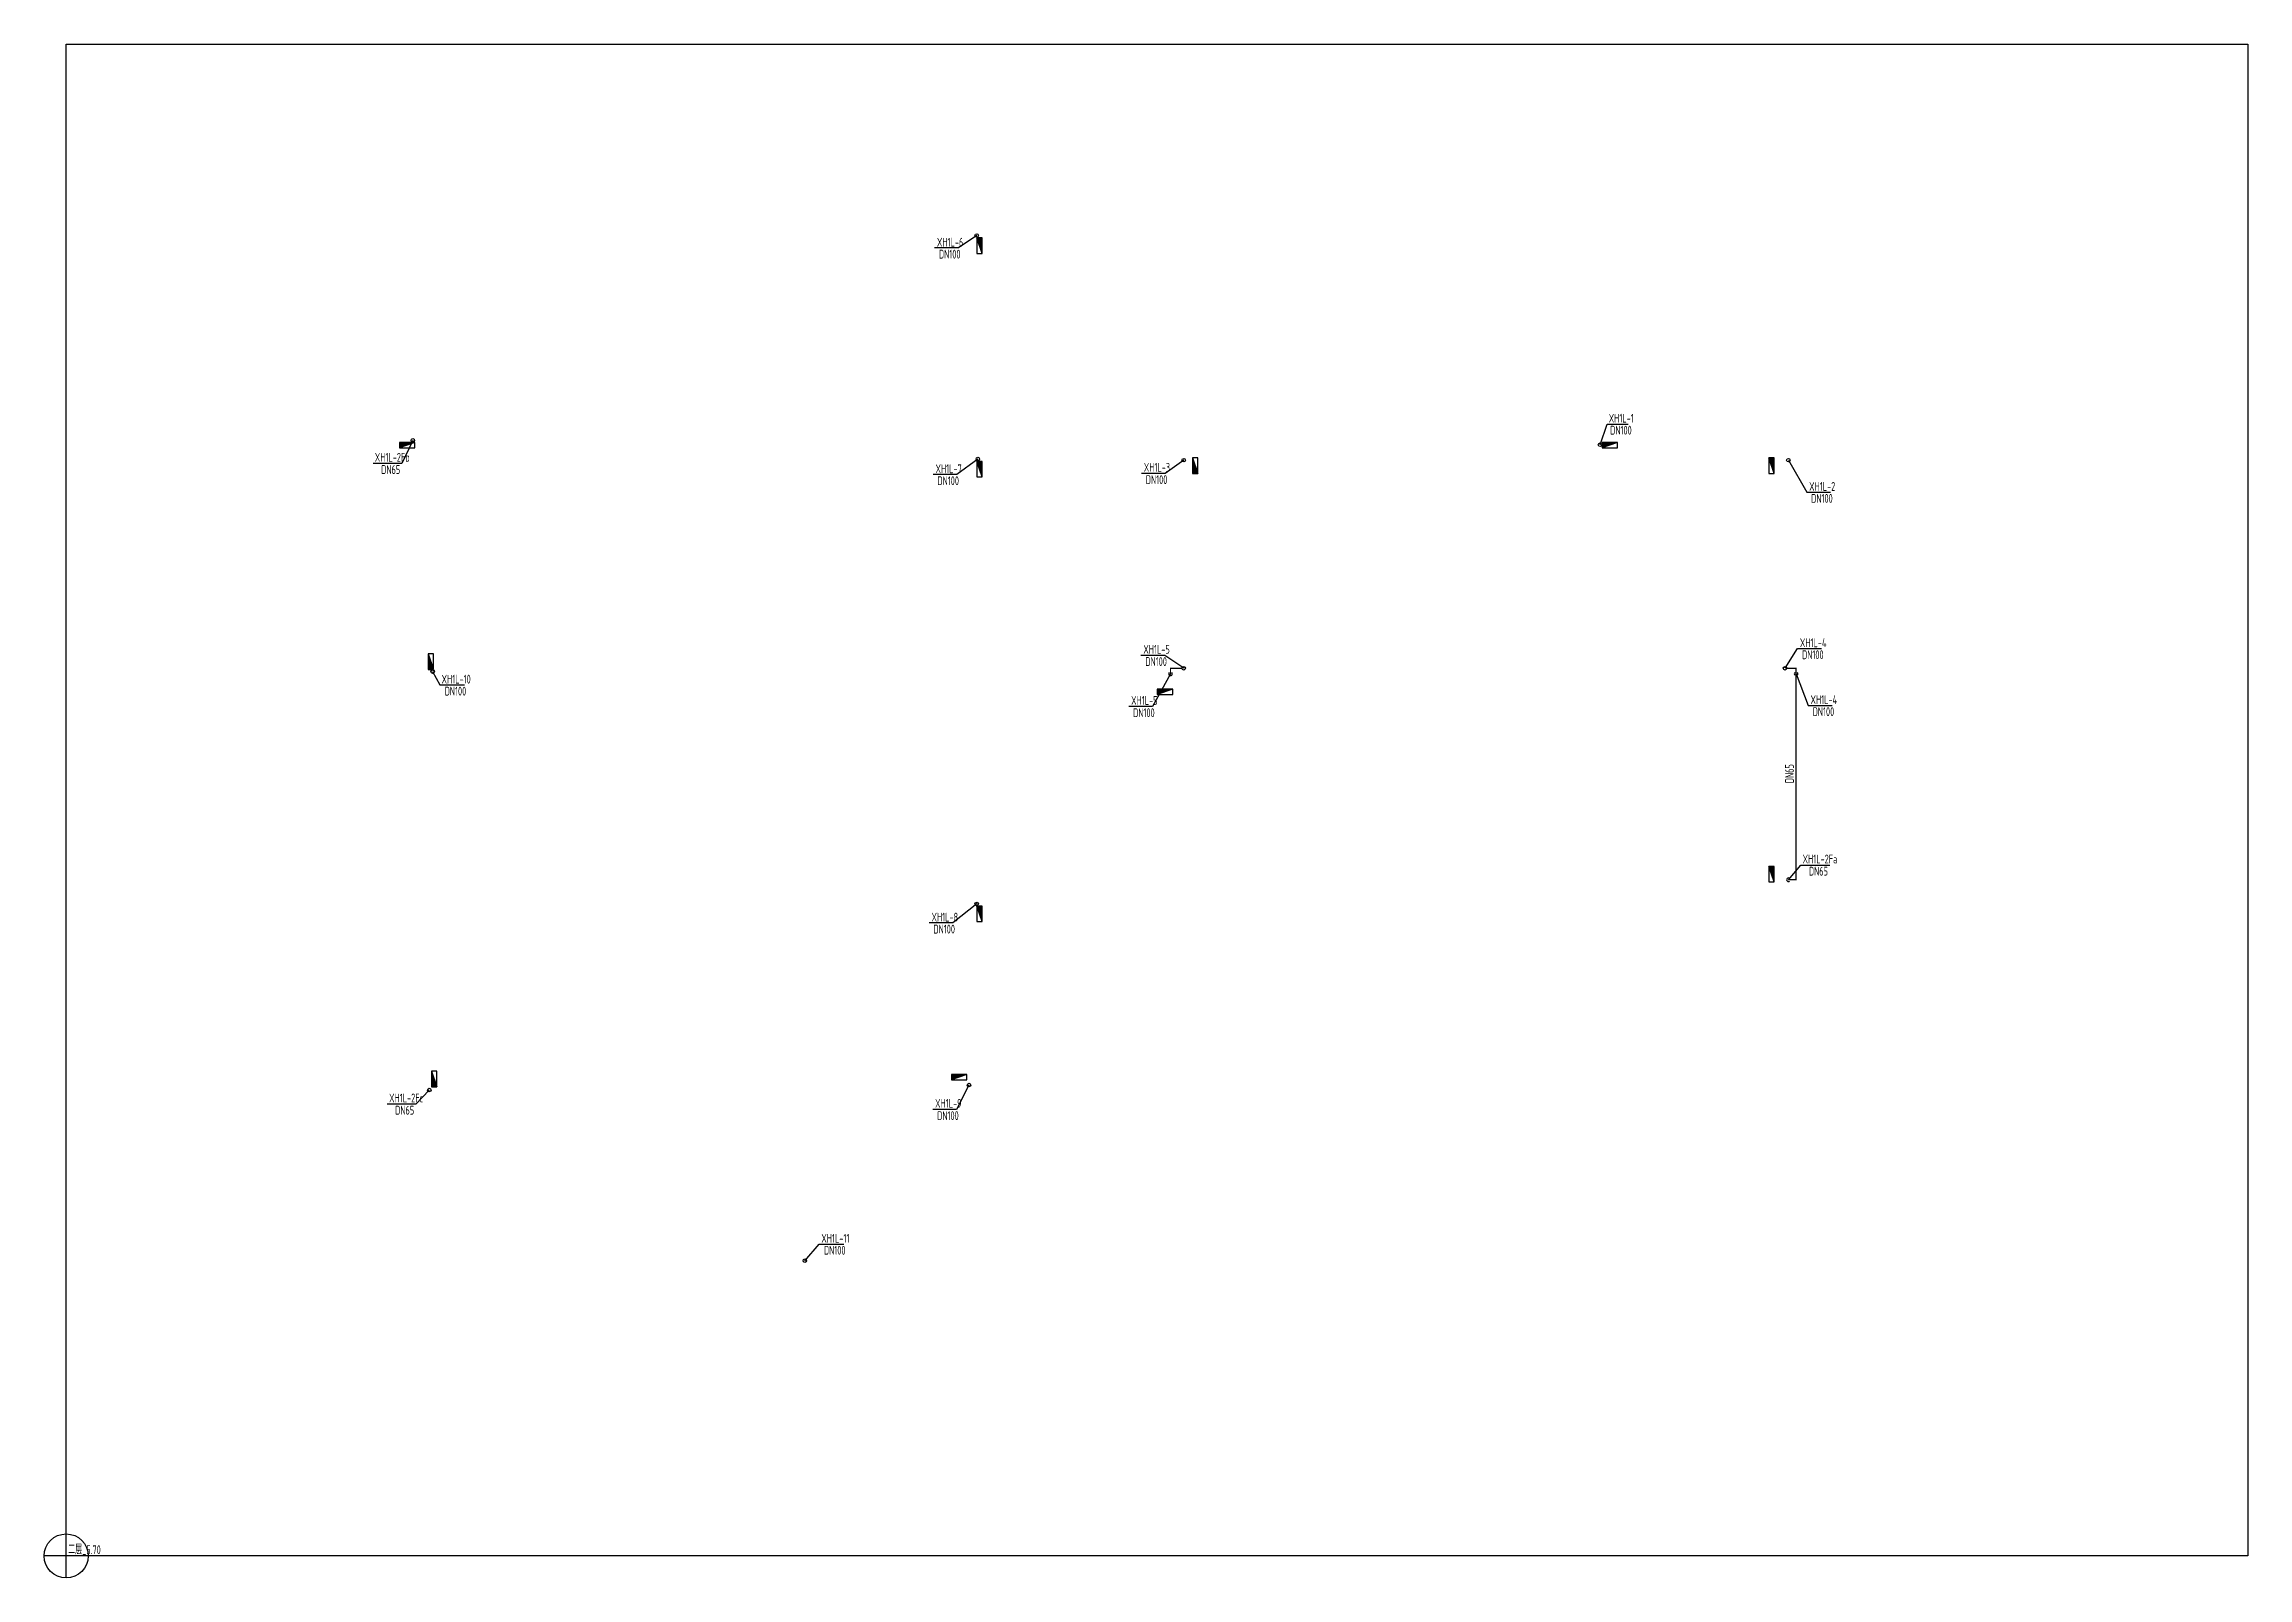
# Model space of a CAD drawing. Header units: millimetres. Extents: x 628394 to 728448, y -254879 to 810430.
# Drawn here: x 628394 to 728448, y 317068 to 386717 of the extents above; entities that cross this region are included whole.
import ezdxf

# ---------------------------------------------------------------- set-up
doc = ezdxf.new("R2010")
doc.units = ezdxf.units.MM
doc.header["$LTSCALE"] = 1000
doc.layers.get('0').update_dxf_attribs({"linetype": 'CONTINUOUS'})
for name, color, linetype in [('DIM_消防', 3, 'CONTINUOUS'), ('EQUIP_消火栓', 7, 'CONTINUOUS'), ('PIPE-消防', 1, 'CONTINUOUS'), ('S-J_配件', 31, 'CONTINUOUS'), ('TEXT_消防', 7, 'CONTINUOUS'), ('VPIPE-消防', 1, 'CONTINUOUS')]:
    doc.layers.add(name, color=color, linetype=linetype)
doc.styles.add('_TWT_PIPEDN', font='GBENOR', dxfattribs={"width": 0.8, "height": 4, "bigfont": 'GBCBIG'})
doc.styles.add('_TWT_SERIAL', font='GBENOR', dxfattribs={"width": 0.8, "height": 4, "bigfont": 'GBCBIG'})

msp = doc.modelspace()

# ---------------------------------------------------------------- texts
at = {"layer": 'DIM_消防', "color": 7, "style": '_TWT_SERIAL', "width": 0.64}
for s, p in [('XH1L-6', (668929, 377521)), ('DN100', (669020, 376978)), ('XH1L-1', (699429, 369528)), ('DN100', (699493, 368985)), ('XH1L-2Fb', (643409, 367753)), ('DN65', (643697, 367197)), ('XH1L-7', (668866, 367232)), ('XH1L-3', (678321, 367298)), ('DN100', (668951, 366689)), ('DN100', (678411, 366740)), ('XH1L-2', (708527, 366430, -3000)), ('DN100', (708618, 365887, -3000)), ('XH1L-5', (678301, 359036)), ('XH1L-4', (708108, 359331)), ('DN100', (678391, 358479)), ('DN100', (708204, 358787)), ('XH1L-10', (646441, 357679)), ('DN100', (646580, 357135)), ('XH1L-5', (677745, 356713)), ('DN100', (677835, 356155)), ('XH1L-4', (708591, 356747)), ('DN100', (708686, 356204)), ('XH1L-2Fa', (708231, 349513)), ('DN65', (708517, 348959)), ('XH1L-8', (668684, 346873)), ('DN100', (668769, 346330)), ('XH1L-2Fc', (644058, 338661)), ('DN65', (644331, 338106)), ('XH1L-9', (668846, 338418)), ('DN100', (668939, 337859)), ('XH1L-11', (663682, 332291, -3000)), ('DN100', (663800, 331748, -3000))]:
    msp.add_text(s, height=400, dxfattribs=at).set_placement(p)
at = {"layer": 'TEXT_消防', "style": '_TWT_PIPEDN', "width": 0.64}
msp.add_text('DN65', height=400, rotation=90, dxfattribs=at).set_placement((707833, 353156))

# ---------------------------------------------------------------- blocks, each defined once
blk = doc.blocks.new('Floorbase')
for p, q in [((0, 0), (-1000, 0)), ((0, -1000), (0, 0))]:
    blk.add_line(p, q)
blk.add_circle((0, 0), 1000)
at = {"style": '_TWT_PIPEDN', "width": 0.8}
blk.add_attdef('Elevation', (92, 81), '', height=400, dxfattribs=at)
blk = doc.blocks.new('$TwtSys$00000434')
for p, q in [((-0.5, 0.5), (-0.5, -0.5)), ((-0.5, -0.5), (0.5, 0.5)), ((0.5, 0.5), (-0.5, 0.5)), ((0.5, -0.5), (0.5, 0.5)), ((-0.5, -0.5), (0.5, -0.5))]:
    blk.add_line(p, q)
blk.add_solid([(0.5, -0.5), (0.5, 0.5), (-0.5, -0.5)])

# ---------------------------------------------------------------- hatches: boundary and pattern name
at = {"layer": 'PIPE-消防'}
for points in [[(679533, 358373), (679533, 358403), (679503, 358403)], [(679533, 358373), (679503, 358373), (679503, 358403)], [(707933, 358373), (707933, 358403), (707963, 358403)], [(707933, 358373), (707963, 358373), (707963, 358403)], [(707933, 348773), (707963, 348773), (707963, 348743)], [(707933, 348773), (707933, 348743), (707963, 348743)]]:
    msp.add_hatch(color=256, dxfattribs=at).paths.add_polyline_path(points)

# ---------------------------------------------------------------- linework, layer by layer
at = {"layer": 'DIM_消防'}
for p, q in [((669901, 377458), (668821, 377458)), ((670733, 378024), (669901, 377458)), ((699033, 368523), (699360, 369465)), ((699360, 369465), (700309, 369465)), ((645133, 368723), (644643, 367677)), ((644643, 367677), (643335, 367677)), ((670783, 367874), (669832, 367169)), ((679292, 367220), (678212, 367220)), ((680133, 367823), (679292, 367220)), ((707583, 367823, -3000), (708420, 366367, -3000)), ((669832, 367169), (668752, 367169)), ((708420, 366367, -3000), (709500, 366367, -3000)), ((707433, 358373), (708005, 359267)), ((708005, 359267), (709085, 359267)), ((646033, 358223), (646359, 357615)), ((679272, 358959), (678193, 358959)), ((680133, 358373), (679272, 358959)), ((646359, 357615), (647484, 357615)), ((679533, 358123), (678716, 356635)), ((707933, 358123), (708488, 356684)), ((678716, 356635), (677636, 356635)), ((708488, 356684), (709568, 356684)), ((707583, 348773), (708157, 349439)), ((708157, 349439), (709462, 349439)), ((670733, 347673), (669650, 346810)), ((669650, 346810), (668571, 346810)), ((645883, 339223), (645277, 338586)), ((670383, 339448), (669820, 338339)), ((645277, 338586), (643969, 338586)), ((669820, 338339), (668740, 338339)), ((662933, 331473, -3000), (663578, 332228, -3000)), ((663578, 332228, -3000), (664704, 332228, -3000))]:
    msp.add_line(p, q, dxfattribs=at)
at = {"layer": 'PIPE-消防', "const_width": 60}
for points in [[(680053, 358373), (679533, 358373)], [(679533, 358373), (679533, 358123)], [(707513, 358373), (707933, 358373)], [(707933, 358373), (707933, 358123)], [(707933, 358123), (707933, 348773)], [(707583, 348773), (707933, 348773)]]:
    msp.add_lwpolyline(points, dxfattribs=at)
at = {"layer": 'S-J_配件'}
msp.add_lwpolyline([(629394, 386717), (728448, 386717), (728448, 318068), (629394, 318068)], close=True, dxfattribs=at)
at = {"layer": 'VPIPE-消防'}
for centre in [(670733, 378024), (645133, 368723), (699033, 368523), (670783, 367874), (680133, 367823), (707583, 367823), (646033, 358223), (680133, 358373), (707433, 358373), (670733, 347673), (645883, 339223), (670383, 339448), (662933, 331473)]:
    msp.add_circle(centre, 80, dxfattribs=at)
for centre, start, end in [((679533, 358123), 135, 45), ((707933, 358123), 135, 225), ((707933, 358123), 315, 45), ((707583, 348773), 45, 315)]:
    msp.add_arc(centre, 80, start, end, dxfattribs=at)

# ---------------------------------------------------------------- block references
at = {"layer": 'EQUIP_消火栓', "xscale": 700, "yscale": 240, "zscale": 700}
for p, rotation in [((670863, 377563), 89.99999999999997), ((644883, 368503), 179.9999999999999), ((699483, 368503), 180), ((670863, 367413), 89.99999999999997), ((680653, 367573), 270), ((706813, 367573), 89.99999999999997), ((645953, 358673), 269.9999999999999), ((679283, 357303), 179.9999999999999), ((706813, 349023), 89.99999999999997), ((670863, 347223), 89.99999999999997), ((646103, 339723), 269.9999999999999), ((669933, 339803), 179.9999999999999)]:
    msp.add_blockref('$TwtSys$00000434', p, dxfattribs=dict(at, rotation=rotation))
at = {"layer": 'S-J_配件'}
msp.add_blockref('Floorbase', (629394, 318068), dxfattribs=at).add_auto_attribs({'Elevation': '二层_5.70'})

msp.set_redraw_order([(e.dxf.handle, doc.entitydb.next_handle()) for e in msp.query("TEXT MTEXT ATTDEF DIMENSION ARC_DIMENSION")])  # texts and dimensions are drawn at this point

doc.saveas('drawing.dxf')
